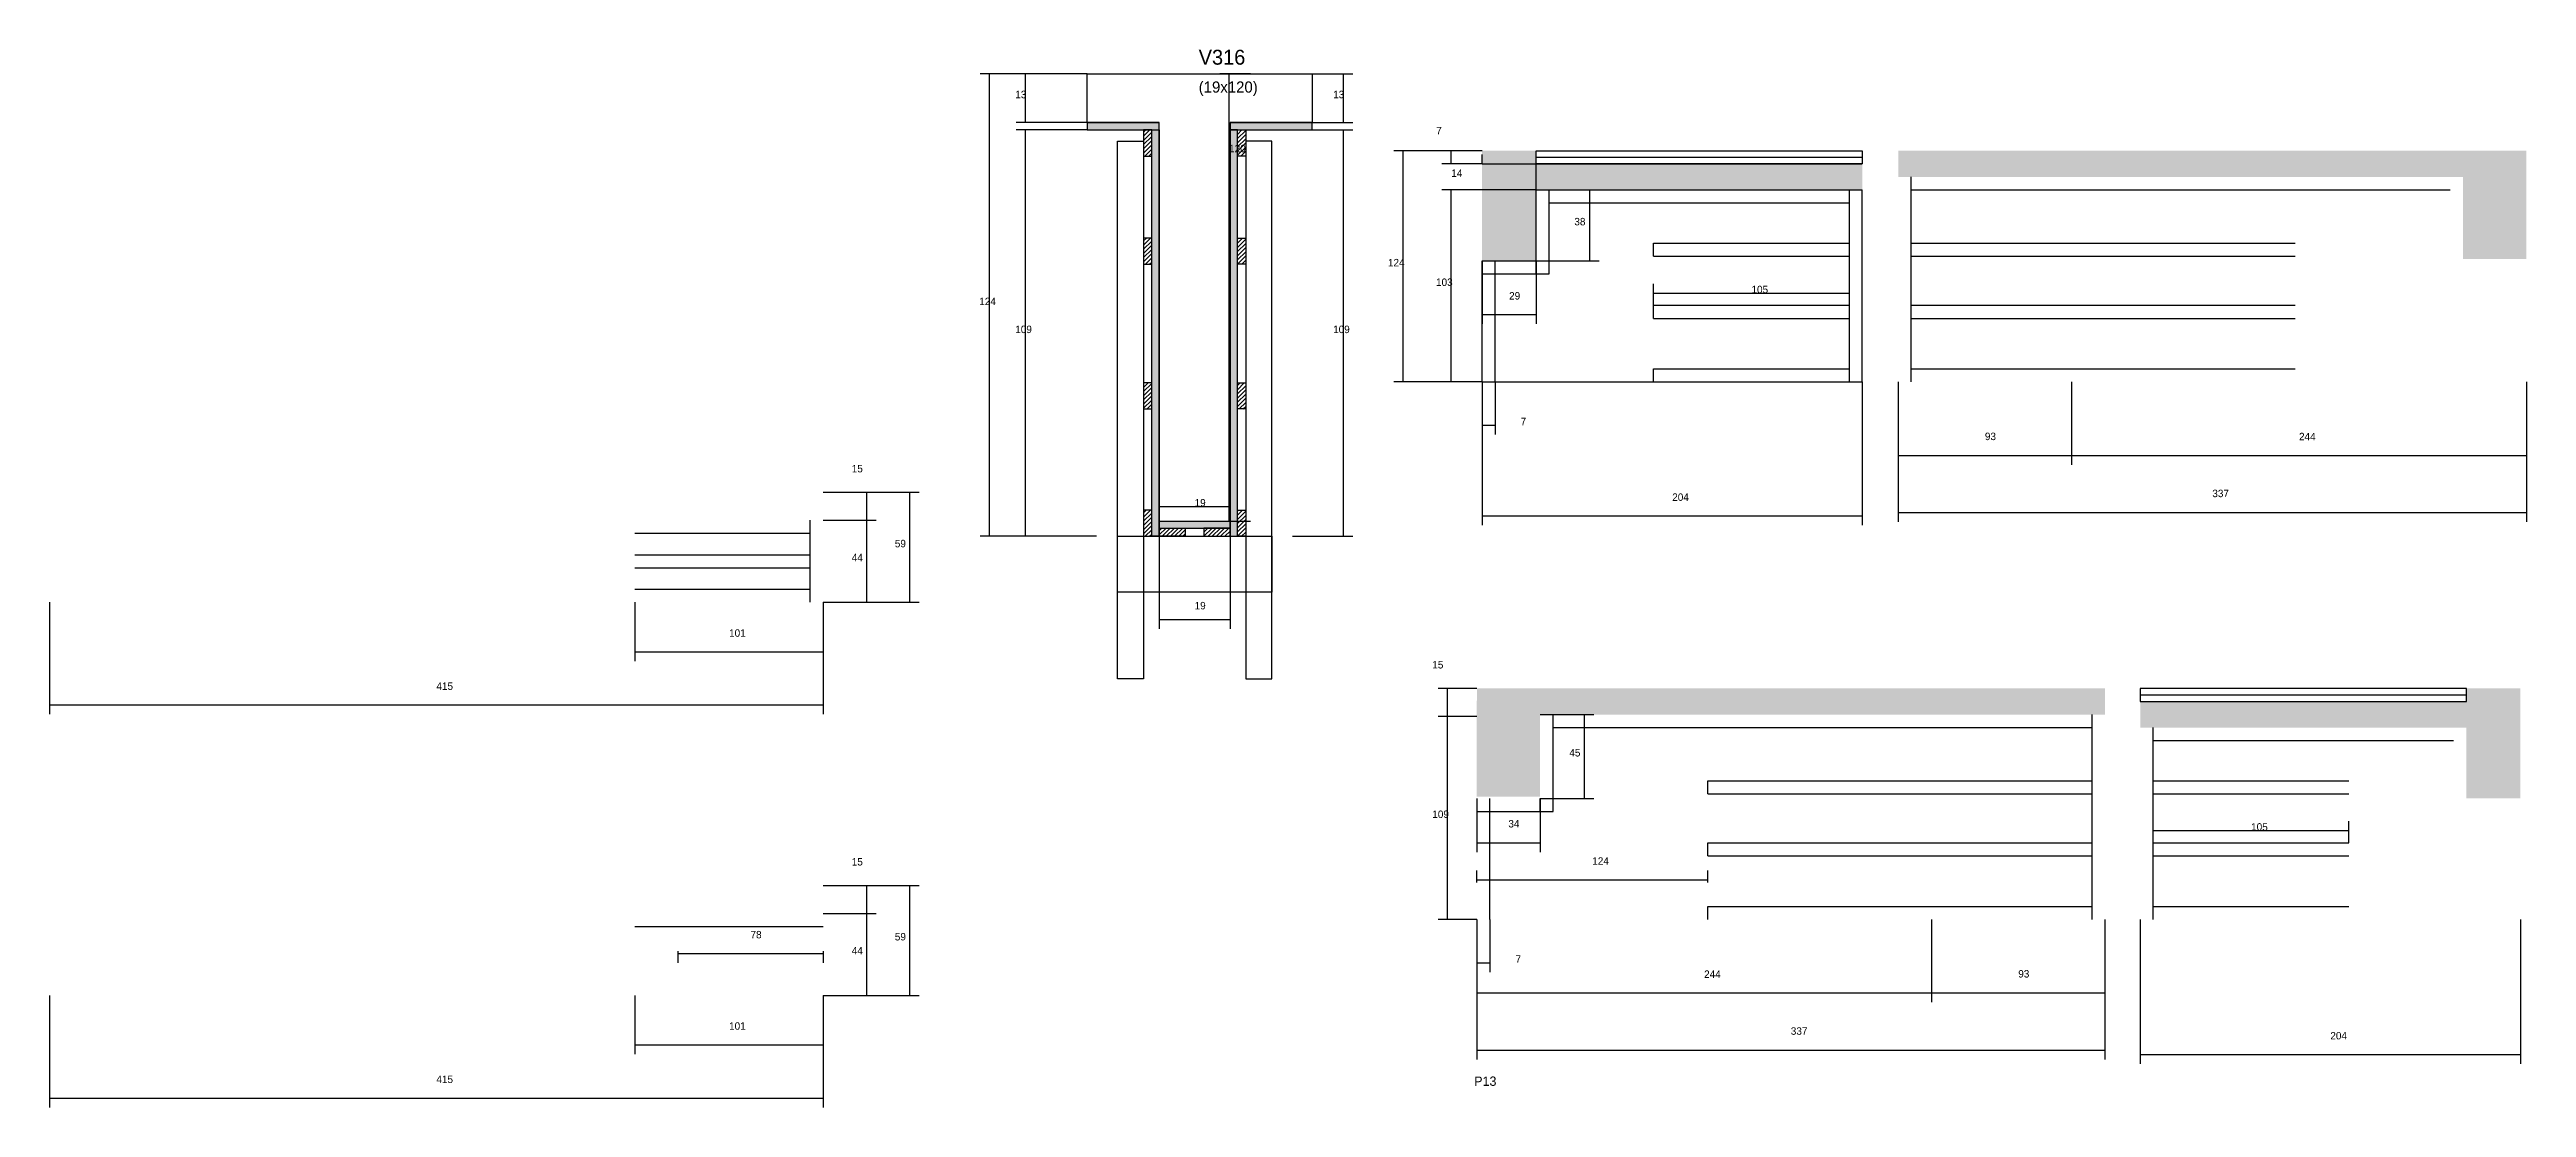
# Model space of a CAD drawing. Header units: metres. Extents: x -2848 to 22762, y -45195 to 1016.
# Drawn here: x 7384 to 8712, y -2754 to -2187 of the extents above; entities that cross this region are included whole.
import ezdxf

# ---------------------------------------------------------------- set-up
doc = ezdxf.new("R2010")
doc.units = ezdxf.units.M
for name, color, linetype in [('CONCRETO', 251, 'Continuous'), ('COTA', 4, 'Continuous'), ('Cota Seção (2x)', 4, 'Continuous'), ('Hachura', 253, 'Continuous'), ('Madeira', 126, 'Continuous'), ('NOMENCLATURA', 7, 'Continuous'), ('Painéis', 200, 'Continuous'), ('SARR_2.2x7', 40, 'Continuous'), ('SARR_3.5x7', 81, 'Continuous'), ('Texto Seção', 7, 'Continuous')]:
    doc.layers.add(name, color=color, linetype=linetype)

msp = doc.modelspace()

# ---------------------------------------------------------------- texts
at = {"layer": 'COTA'}
for s, p in [('13', (7901.6, -2213)), ('13', (8072.1, -2213)), ('7', (8127.4, -2232.4)), ('14', (8135.5, -2255.2)), ('103', (8127.3, -2313.7)), ('124', (7882.3, -2324)), ('109', (7901.6, -2339)), ('109', (8072.1, -2339)), ('7', (8172.7, -2388.4)), ('93', (8421.7, -2396.4)), ('244', (8590.2, -2396.5)), ('15', (7813.9, -2413.7)), ('204', (8254, -2429)), ('337', (8543.7, -2427)), ('44', (7813.9, -2461.4)), ('59', (7837, -2453.9)), ('19', (7997.8, -2487.2)), ('101', (7748.1, -2501.9)), ('15', (8125.3, -2518.9)), ('415', (7591.1, -2530.4)), ('109', (8125.3, -2599.1)), ('15', (7813.9, -2624.6)), ('78', (7759.6, -2663.7)), ('44', (7813.9, -2672.3)), ('59', (7837, -2664.8)), ('7', (8169.9, -2676.8)), ('244', (8271.1, -2684.9)), ('93', (8439.6, -2684.7)), ('101', (7748.1, -2712.7)), ('337', (8317.6, -2715.4)), ('204', (8607, -2717.9)), ('415', (7591.1, -2741.3))]:
    msp.add_text(s, height=4, dxfattribs=at).set_placement(p)
at = {"layer": 'Cota Seção (2x)'}
for s, p in [('120', (8016.3, -2242)), ('38', (8201.5, -2281.2)), ('124', (8101.5, -2303.2)), ('29', (8166.5, -2321)), ('105', (8296.5, -2317.6)), ('19', (7997.8, -2432)), ('45', (8198.8, -2566.1)), ('34', (8166.1, -2604.2)), ('105', (8564.5, -2605.9)), ('124', (8211.1, -2624.2))]:
    msp.add_text(s, height=4, dxfattribs=at).set_placement(p)
at = {"layer": 'NOMENCLATURA'}
msp.add_text('P13', height=5, dxfattribs=at).set_placement((8147.8, -2742.8))
at = {"layer": 'Texto Seção'}
for s, height, p in [('V316', 8, (8000, -2195)), ('(19x120)', 6, (8000, -2210))]:
    msp.add_text(s, height=height, dxfattribs=at).set_placement(p)

# ---------------------------------------------------------------- hatches: boundary and pattern name
at = {"layer": 'COTA'}
h = msp.add_hatch(dxfattribs=at)
h.set_pattern_fill('AR-CONC', scale=0.03)
h.paths.add_polyline_path([(8181, -2300.2), (8181, -2262.2), (8181, -2262.2), (8355.9, -2262.2), (8355.9, -2262.2), (8355.9, -2248.2), (8355.9, -2248.2), (8181, -2248.2), (8181, -2248.2), (8181, -2241.2), (8181, -2241.2), (8152, -2241.2), (8152, -2241.2), (8152, -2300.2), (8152, -2300.2), (8181, -2300.2)])
h = msp.add_hatch(dxfattribs=at)
h.set_pattern_fill('AR-CONC', scale=0.03)
h.paths.add_polyline_path([(8375.2, -2255.2), (8678.2, -2255.2), (8678.2, -2255.2), (8678.2, -2299.2), (8678.2, -2299.2), (8712.2, -2299.2), (8712.2, -2299.2), (8712.1, -2241.2), (8712.1, -2241.2), (8375.2, -2241.2), (8375.2, -2241.2), (8375.2, -2255.2)])
h = msp.add_hatch(dxfattribs=at)
h.set_pattern_fill('AR-CONC', scale=0.03)
h.paths.add_polyline_path([(8486.1, -2543.6), (8183.1, -2543.6), (8183.1, -2543.6), (8183.1, -2587.6), (8183.1, -2587.6), (8149.1, -2587.6), (8149.1, -2587.6), (8149.2, -2529.6), (8149.2, -2529.6), (8486.1, -2529.6), (8486.1, -2529.6), (8486.1, -2543.6)])
h = msp.add_hatch(dxfattribs=at)
h.set_pattern_fill('AR-CONC', scale=0.03)
h.paths.add_polyline_path([(8680, -2588.6), (8680, -2550.6), (8680, -2550.6), (8505, -2550.6), (8505, -2550.6), (8505, -2536.6), (8505, -2536.6), (8680, -2536.6), (8680, -2536.6), (8680, -2529.6), (8680, -2529.6), (8709, -2529.6), (8709, -2529.6), (8709, -2588.6), (8709, -2588.6), (8680, -2588.6)])
at = {"layer": 'Hachura'}
h = msp.add_hatch(color=8, dxfattribs=at)
h.dxf.hatch_style = 1
h.paths.add_polyline_path([(7978.8, -2230), (7978.8, -2226), (7978.8, -2226), (7940.2, -2226), (7940.2, -2226), (7940.2, -2230), (7940.2, -2230), (7978.8, -2230)])
h = msp.add_hatch(dxfattribs=at)
h.set_pattern_fill('ANSI31', scale=0.5)
h.paths.add_polyline_path([(7970.4, -2244), (7974.8, -2244), (7974.8, -2244), (7974.8, -2230), (7974.8, -2230), (7970.4, -2230), (7970.4, -2230), (7970.4, -2244)])
h = msp.add_hatch(color=8, dxfattribs=at)
h.dxf.hatch_style = 1
h.paths.add_polyline_path([(7974.8, -2230), (7978.8, -2230), (7978.8, -2230), (7978.8, -2448), (7978.8, -2448), (7974.8, -2448), (7974.8, -2448), (7974.8, -2230)])
h = msp.add_hatch(color=8, dxfattribs=at)
h.dxf.hatch_style = 1
h.paths.add_polyline_path([(8060.8, -2230), (8060.8, -2226), (8060.8, -2226), (8016.8, -2226), (8016.8, -2226), (8016.8, -2230), (8016.8, -2230), (8060.8, -2230)])
h = msp.add_hatch(color=8, dxfattribs=at)
h.dxf.hatch_style = 1
h.paths.add_polyline_path([(8020.8, -2228), (8016.8, -2228), (8016.8, -2228), (8016.8, -2448), (8016.8, -2448), (8020.8, -2448), (8020.8, -2448), (8020.8, -2228)])
h = msp.add_hatch(dxfattribs=at)
h.set_pattern_fill('ANSI31', scale=0.5)
h.paths.add_polyline_path([(8025.2, -2244), (8020.8, -2244), (8020.8, -2244), (8020.8, -2230), (8020.8, -2230), (8025.2, -2230), (8025.2, -2230), (8025.2, -2244)])
h = msp.add_hatch(dxfattribs=at)
h.set_pattern_fill('ANSI31', scale=0.5)
h.paths.add_polyline_path([(7970.4, -2302), (7974.8, -2302), (7974.8, -2302), (7974.8, -2288), (7974.8, -2288), (7970.4, -2288), (7970.4, -2288), (7970.4, -2302)])
h = msp.add_hatch(dxfattribs=at)
h.set_pattern_fill('ANSI31', scale=0.5)
h.paths.add_polyline_path([(8025.2, -2302), (8020.8, -2302), (8020.8, -2302), (8020.8, -2288), (8020.8, -2288), (8025.2, -2288), (8025.2, -2288), (8025.2, -2302)])
h = msp.add_hatch(dxfattribs=at)
h.set_pattern_fill('ANSI31', scale=0.5)
h.paths.add_polyline_path([(7970.4, -2379.7), (7974.8, -2379.7), (7974.8, -2379.7), (7974.8, -2365.7), (7974.8, -2365.7), (7970.4, -2365.7), (7970.4, -2365.7), (7970.4, -2379.7)])
h = msp.add_hatch(dxfattribs=at)
h.set_pattern_fill('ANSI31', scale=0.5)
h.paths.add_polyline_path([(8025.2, -2379.7), (8020.8, -2379.7), (8020.8, -2379.7), (8020.8, -2365.7), (8020.8, -2365.7), (8025.2, -2365.7), (8025.2, -2365.7), (8025.2, -2379.7)])
h = msp.add_hatch(dxfattribs=at)
h.set_pattern_fill('ANSI31', scale=0.5)
h.paths.add_polyline_path([(7970.4, -2448), (7974.8, -2448), (7974.8, -2448), (7974.8, -2434), (7974.8, -2434), (7970.4, -2434), (7970.4, -2434), (7970.4, -2448)])
h = msp.add_hatch(color=8, dxfattribs=at)
h.dxf.hatch_style = 1
h.paths.add_polyline_path([(8016.8, -2443.6), (8016.8, -2440), (8016.8, -2440), (7978.8, -2440), (7978.8, -2440), (7978.8, -2443.6), (7978.8, -2443.6), (8016.8, -2443.6)])
h = msp.add_hatch(dxfattribs=at)
h.set_pattern_fill('ANSI31', scale=0.5)
h.paths.add_polyline_path([(7978.8, -2448), (7978.8, -2443.6), (7978.8, -2443.6), (7992.8, -2443.6), (7992.8, -2443.6), (7992.8, -2448), (7992.8, -2448), (7978.8, -2448)])
h = msp.add_hatch(dxfattribs=at)
h.set_pattern_fill('ANSI31', scale=0.5)
h.paths.add_polyline_path([(8016.8, -2448), (8016.8, -2443.6), (8016.8, -2443.6), (8002.8, -2443.6), (8002.8, -2443.6), (8002.8, -2448), (8002.8, -2448), (8016.8, -2448)])
h = msp.add_hatch(dxfattribs=at)
h.set_pattern_fill('ANSI31', scale=0.5)
h.paths.add_polyline_path([(8025.2, -2448), (8020.8, -2448), (8020.8, -2448), (8020.8, -2434), (8020.8, -2434), (8025.2, -2434), (8025.2, -2434), (8025.2, -2448)])

# ---------------------------------------------------------------- linework, layer by layer
at = {"layer": 'CONCRETO'}
msp.add_lwpolyline([(7940.2, -2226), (7940.2, -2200), (8060.8, -2200), (8060.8, -2226), (8016.8, -2226), (8016.8, -2440), (7978.8, -2440), (7978.8, -2226)], close=True, dxfattribs=at)
at = {"layer": 'COTA'}
for p, q in [((7940.2, -2200), (7882.8, -2200)), ((7887.8, -2448), (7887.8, -2200)), ((7940.2, -2200), (7902.1, -2200)), ((7907.1, -2226), (7907.1, -2200)), ((8060.8, -2200), (8082.6, -2200)), ((8077.6, -2226), (8077.6, -2200)), ((7940.2, -2226), (7902.1, -2226)), ((7940.2, -2230), (7902.1, -2230)), ((7907.1, -2448), (7907.1, -2230)), ((8060.8, -2226), (8082.6, -2226)), ((8060.8, -2230), (8082.6, -2230)), ((8077.6, -2448), (8077.6, -2230)), ((8152, -2241.2), (8130.5, -2241.2)), ((8135.5, -2248.2), (8135.5, -2241.2)), ((8152, -2248.2), (8152, -2243.2)), ((8181, -2262.2), (8181, -2243.2)), ((8152, -2248.2), (8130.5, -2248.2)), ((8152, -2248.2), (8181, -2248.2)), ((8181, -2262.2), (8130.5, -2262.2)), ((8135.5, -2365.2), (8135.5, -2262.2)), ((8152, -2365.2), (8130.5, -2365.2)), ((8152, -2365.2), (8152, -2442.1)), ((8152, -2365.2), (8152, -2393.4)), ((8159, -2365.2), (8159, -2393.4)), ((8355.9, -2365.2), (8355.9, -2442.1)), ((8375.2, -2365.2), (8375.2, -2409.6)), ((8375.2, -2365.2), (8375.2, -2440.3)), ((8468.2, -2365.2), (8468.2, -2409.6)), ((8468.2, -2365.2), (8468.2, -2409.6)), ((8712.2, -2365.2), (8712.2, -2409.6)), ((8712.2, -2365.2), (8712.2, -2440.3)), ((8152, -2388.4), (8159, -2388.4)), ((8375.2, -2404.6), (8468.2, -2404.6)), ((8468.2, -2404.6), (8712.2, -2404.6)), ((7798.6, -2424.4), (7827, -2424.4)), ((7798.6, -2424.4), (7850.1, -2424.4)), ((7822, -2439.4), (7822, -2424.4)), ((7845.1, -2483.4), (7845.1, -2424.4)), ((7798.6, -2439.4), (7827, -2439.4)), ((7798.6, -2439.4), (7827, -2439.4)), ((7822, -2483.4), (7822, -2439.4)), ((8152, -2437.1), (8355.9, -2437.1)), ((8375.2, -2435.3), (8712.2, -2435.3)), ((7945.2, -2448), (7882.8, -2448)), ((7945.2, -2448), (7902.1, -2448)), ((7978.8, -2448), (7978.8, -2497.7)), ((8016.8, -2448), (8016.8, -2497.7)), ((8050.4, -2448), (8082.6, -2448)), ((7383.6, -2483.4), (7383.6, -2543.5)), ((7697.6, -2483.4), (7697.6, -2515)), ((7798.6, -2483.4), (7798.6, -2515)), ((7798.6, -2483.4), (7798.6, -2543.5)), ((7798.6, -2483.4), (7827, -2483.4)), ((7798.6, -2483.4), (7850.1, -2483.4)), ((7978.8, -2492.7), (8016.8, -2492.7)), ((7697.6, -2510), (7798.6, -2510)), ((8149.1, -2529.6), (8128.4, -2529.6)), ((8133.4, -2544.6), (8133.4, -2529.6)), ((7383.6, -2538.5), (7798.6, -2538.5)), ((8149.1, -2544.6), (8128.4, -2544.6)), ((8149.1, -2544.6), (8128.4, -2544.6)), ((8133.4, -2653.6), (8133.4, -2544.6)), ((7798.6, -2635.3), (7827, -2635.3)), ((7798.6, -2635.3), (7850.1, -2635.3)), ((7822, -2650.3), (7822, -2635.3)), ((7845.1, -2694.3), (7845.1, -2635.3)), ((7798.6, -2650.3), (7827, -2650.3)), ((7798.6, -2650.3), (7827, -2650.3)), ((7822, -2694.3), (7822, -2650.3)), ((8149.1, -2653.6), (8128.4, -2653.6)), ((8149.1, -2653.6), (8149.1, -2697.9)), ((8149.1, -2653.6), (8149.1, -2728.6)), ((8149.1, -2653.6), (8149.1, -2681.8)), ((8156.1, -2653.6), (8156.1, -2681.8)), ((8393.1, -2653.6), (8393.1, -2697.9)), ((8393.1, -2653.6), (8393.1, -2697.9)), ((8486.1, -2653.6), (8486.1, -2697.9)), ((8486.1, -2653.6), (8486.1, -2728.6)), ((8505, -2653.6), (8505, -2731)), ((8709, -2653.6), (8709, -2731)), ((7720.6, -2670.6), (7720.6, -2676.8)), ((7720.6, -2671.8), (7798.6, -2671.8)), ((7798.6, -2670.6), (7798.6, -2676.8)), ((8149.1, -2676.8), (8156.1, -2676.8)), ((7383.6, -2694.3), (7383.6, -2754.4)), ((7697.6, -2694.3), (7697.6, -2725.8)), ((7798.6, -2694.3), (7798.6, -2725.8)), ((7798.6, -2694.3), (7798.6, -2754.4)), ((7798.6, -2694.3), (7827, -2694.3)), ((7798.6, -2694.3), (7850.1, -2694.3)), ((8149.1, -2692.9), (8393.1, -2692.9)), ((8393.1, -2692.9), (8486.1, -2692.9)), ((7697.6, -2720.8), (7798.6, -2720.8)), ((8149.1, -2723.6), (8486.1, -2723.6)), ((8505, -2726), (8709, -2726)), ((7383.6, -2749.4), (7798.6, -2749.4))]:
    msp.add_line(p, q, dxfattribs=at)
at = {"layer": 'Cota Seção (2x)'}
for p, q in [((8027.8, -2200), (8011.3, -2200)), ((8016.3, -2440), (8016.3, -2200)), ((8152, -2241.2), (8104.6, -2241.2)), ((8109.6, -2365.2), (8109.6, -2241.2)), ((8181, -2262.2), (8214.8, -2262.2)), ((8209.8, -2300.2), (8209.8, -2262.2)), ((8152, -2300.2), (8152, -2334.1)), ((8181, -2300.2), (8214.8, -2300.2)), ((8181, -2300.2), (8181, -2334.1)), ((8244, -2324.1), (8244, -2312.6)), ((8244, -2317.6), (8349, -2317.6)), ((8349, -2324.1), (8349, -2312.6)), ((8152, -2329.1), (8181, -2329.1)), ((8152, -2365.2), (8104.6, -2365.2)), ((7978.8, -2448), (7978.8, -2427)), ((8016.8, -2448), (8016.8, -2427)), ((7978.8, -2432), (8016.8, -2432)), ((8027.8, -2440), (8011.3, -2440)), ((8183.1, -2543.6), (8211.9, -2543.6)), ((8206.9, -2588.6), (8206.9, -2543.6)), ((8149.1, -2588.6), (8149.1, -2617.4)), ((8183.1, -2588.6), (8211.9, -2588.6)), ((8183.1, -2588.6), (8183.1, -2617.4)), ((8512, -2612.4), (8512, -2600.9)), ((8617, -2612.4), (8617, -2600.9)), ((8149.1, -2612.4), (8183.1, -2612.4)), ((8512, -2605.9), (8617, -2605.9)), ((8149.1, -2633.8), (8149.1, -2627.3)), ((8273.1, -2633.8), (8273.1, -2627.3)), ((8149.1, -2632.3), (8273.1, -2632.3))]:
    msp.add_line(p, q, dxfattribs=at)
at = {"layer": 'Madeira'}
for points in [[(7970.4, -2244), (7974.8, -2244), (7974.8, -2230), (7970.4, -2230)], [(8025.2, -2244), (8020.8, -2244), (8020.8, -2230), (8025.2, -2230)], [(7970.4, -2302), (7974.8, -2302), (7974.8, -2288), (7970.4, -2288)], [(8025.2, -2302), (8020.8, -2302), (8020.8, -2288), (8025.2, -2288)], [(7970.4, -2379.7), (7974.8, -2379.7), (7974.8, -2365.7), (7970.4, -2365.7)], [(8025.2, -2379.7), (8020.8, -2379.7), (8020.8, -2365.7), (8025.2, -2365.7)], [(7970.4, -2448), (7974.8, -2448), (7974.8, -2434), (7970.4, -2434)], [(7978.8, -2448), (7978.8, -2443.6), (7992.8, -2443.6), (7992.8, -2448)], [(8016.8, -2448), (8016.8, -2443.6), (8002.8, -2443.6), (8002.8, -2448)], [(8025.2, -2448), (8020.8, -2448), (8020.8, -2434), (8025.2, -2434)]]:
    msp.add_lwpolyline(points, close=True, dxfattribs=at)
at = {"layer": 'Painéis'}
for p, q in [((7940.2, -2226), (7978.8, -2226)), ((8016.8, -2226), (8060.8, -2226)), ((8181, -2241.2), (8355.9, -2241.2)), ((8181, -2248.2), (8181, -2241.2)), ((8181, -2248.2), (8355.9, -2248.2)), ((8181, -2262.2), (8355.9, -2262.2)), ((8181, -2300.2), (8181, -2262.2)), ((8355.9, -2365.2), (8355.9, -2262.2)), ((8152, -2300.2), (8181, -2300.2)), ((8152, -2365.2), (8152, -2300.2)), ((8152, -2365.2), (8355.9, -2365.2))]:
    msp.add_line(p, q, dxfattribs=at)
for points in [[(7978.8, -2230), (7978.8, -2226), (7940.2, -2226), (7940.2, -2230)], [(7974.8, -2230), (7978.8, -2230), (7978.8, -2448), (7974.8, -2448)], [(8060.8, -2230), (8060.8, -2226), (8016.8, -2226), (8016.8, -2230)], [(8020.8, -2230), (8016.8, -2230), (8016.8, -2448), (8020.8, -2448)], [(8355.9, -2248.2), (8181, -2248.2), (8181, -2241.2), (8355.9, -2241.2)], [(8016.8, -2443.6), (8016.8, -2440), (7978.8, -2440), (7978.8, -2443.6)], [(8505, -2536.6), (8680, -2536.6), (8680, -2529.6), (8505, -2529.6)]]:
    msp.add_lwpolyline(points, close=True, dxfattribs=at)
at = {"layer": 'SARR_2.2x7'}
for p, q in [((8181, -2244.7), (8355.9, -2244.7)), ((8382.2, -2365.2), (8382.2, -2255.2)), ((8188, -2307.2), (8188, -2262.2)), ((8188, -2269.2), (8349, -2269.2)), ((8349, -2365.2), (8349, -2262.2)), ((8382.2, -2262.2), (8468.2, -2262.2)), ((8468.2, -2262.2), (8671.2, -2262.2)), ((8244, -2290.8), (8349, -2290.8)), ((8244, -2297.8), (8244, -2290.8)), ((8244, -2297.8), (8349, -2297.8)), ((8382.2, -2290.8), (8468.2, -2290.8)), ((8382.2, -2297.8), (8468.2, -2297.8)), ((8468.2, -2290.8), (8588.2, -2290.8)), ((8468.2, -2297.8), (8588.2, -2297.8)), ((8152, -2307.2), (8181, -2307.2)), ((8159, -2365.2), (8159, -2300.2)), ((8181, -2307.2), (8181, -2300.2)), ((8181, -2307.2), (8188, -2307.2)), ((8244, -2324.1), (8349, -2324.1)), ((8244, -2331.1), (8244, -2324.1)), ((8382.2, -2324.1), (8468.2, -2324.1)), ((8468.2, -2324.1), (8588.2, -2324.1)), ((8244, -2331.1), (8349, -2331.1)), ((8382.2, -2331.1), (8468.2, -2331.1)), ((8468.2, -2331.1), (8588.2, -2331.1)), ((8244, -2358.2), (8349, -2358.2)), ((8244, -2365.2), (8244, -2358.2)), ((8382.2, -2358.2), (8468.2, -2358.2)), ((8468.2, -2358.2), (8588.2, -2358.2)), ((7791.6, -2483.4), (7791.6, -2439.4)), ((7697.6, -2446.4), (7791.6, -2446.4)), ((7697.6, -2457.9), (7791.6, -2457.9)), ((7697.6, -2464.9), (7791.6, -2464.9)), ((7697.6, -2476.4), (7791.6, -2476.4)), ((8505, -2533.1), (8680, -2533.1)), ((8190.1, -2595.6), (8190.1, -2543.6)), ((8190.1, -2550.6), (8393.1, -2550.6)), ((8393.1, -2550.6), (8479.2, -2550.6)), ((8479.2, -2653.6), (8479.2, -2543.6)), ((8512, -2653.6), (8512, -2550.6)), ((8512, -2557.6), (8673, -2557.6)), ((8156.1, -2653.6), (8156.1, -2588.6)), ((8183.1, -2595.6), (8183.1, -2588.6)), ((8273.1, -2579.1), (8393.1, -2579.1)), ((8273.1, -2586.1), (8273.1, -2579.1)), ((8273.1, -2586.1), (8393.1, -2586.1)), ((8393.1, -2579.1), (8479.2, -2579.1)), ((8393.1, -2586.1), (8479.2, -2586.1)), ((8512, -2579.1), (8617, -2579.1)), ((8512, -2586.1), (8617, -2586.1)), ((8149.1, -2595.6), (8183.1, -2595.6)), ((8183.1, -2595.6), (8190.1, -2595.6)), ((8273.1, -2612.4), (8393.1, -2612.4)), ((8273.1, -2619.4), (8273.1, -2612.4)), ((8393.1, -2612.4), (8479.2, -2612.4)), ((8512, -2612.4), (8617, -2612.4)), ((8273.1, -2619.4), (8393.1, -2619.4)), ((8393.1, -2619.4), (8479.2, -2619.4)), ((8512, -2619.4), (8617, -2619.4)), ((8273.1, -2646.6), (8393.1, -2646.6)), ((8273.1, -2653.6), (8273.1, -2646.6)), ((8393.1, -2646.6), (8479.2, -2646.6)), ((8512, -2646.6), (8617, -2646.6)), ((7697.6, -2657.3), (7798.6, -2657.3))]:
    msp.add_line(p, q, dxfattribs=at)
at = {"layer": 'SARR_3.5x7'}
for points in [[(7956.4, -2236), (7970.4, -2236), (7970.4, -2524.5), (7956.4, -2524.5)], [(8039.2, -2236), (8025.2, -2236), (8025.2, -2524.5), (8039.2, -2524.5)], [(7956.4, -2448), (8039.2, -2448), (8039.2, -2478), (7956.4, -2478)]]:
    msp.add_lwpolyline(points, close=True, dxfattribs=at)

msp.set_redraw_order([(e.dxf.handle, doc.entitydb.next_handle()) for e in msp.query("TEXT MTEXT ATTDEF DIMENSION ARC_DIMENSION")])  # texts and dimensions are drawn at this point

doc.saveas('drawing.dxf')
